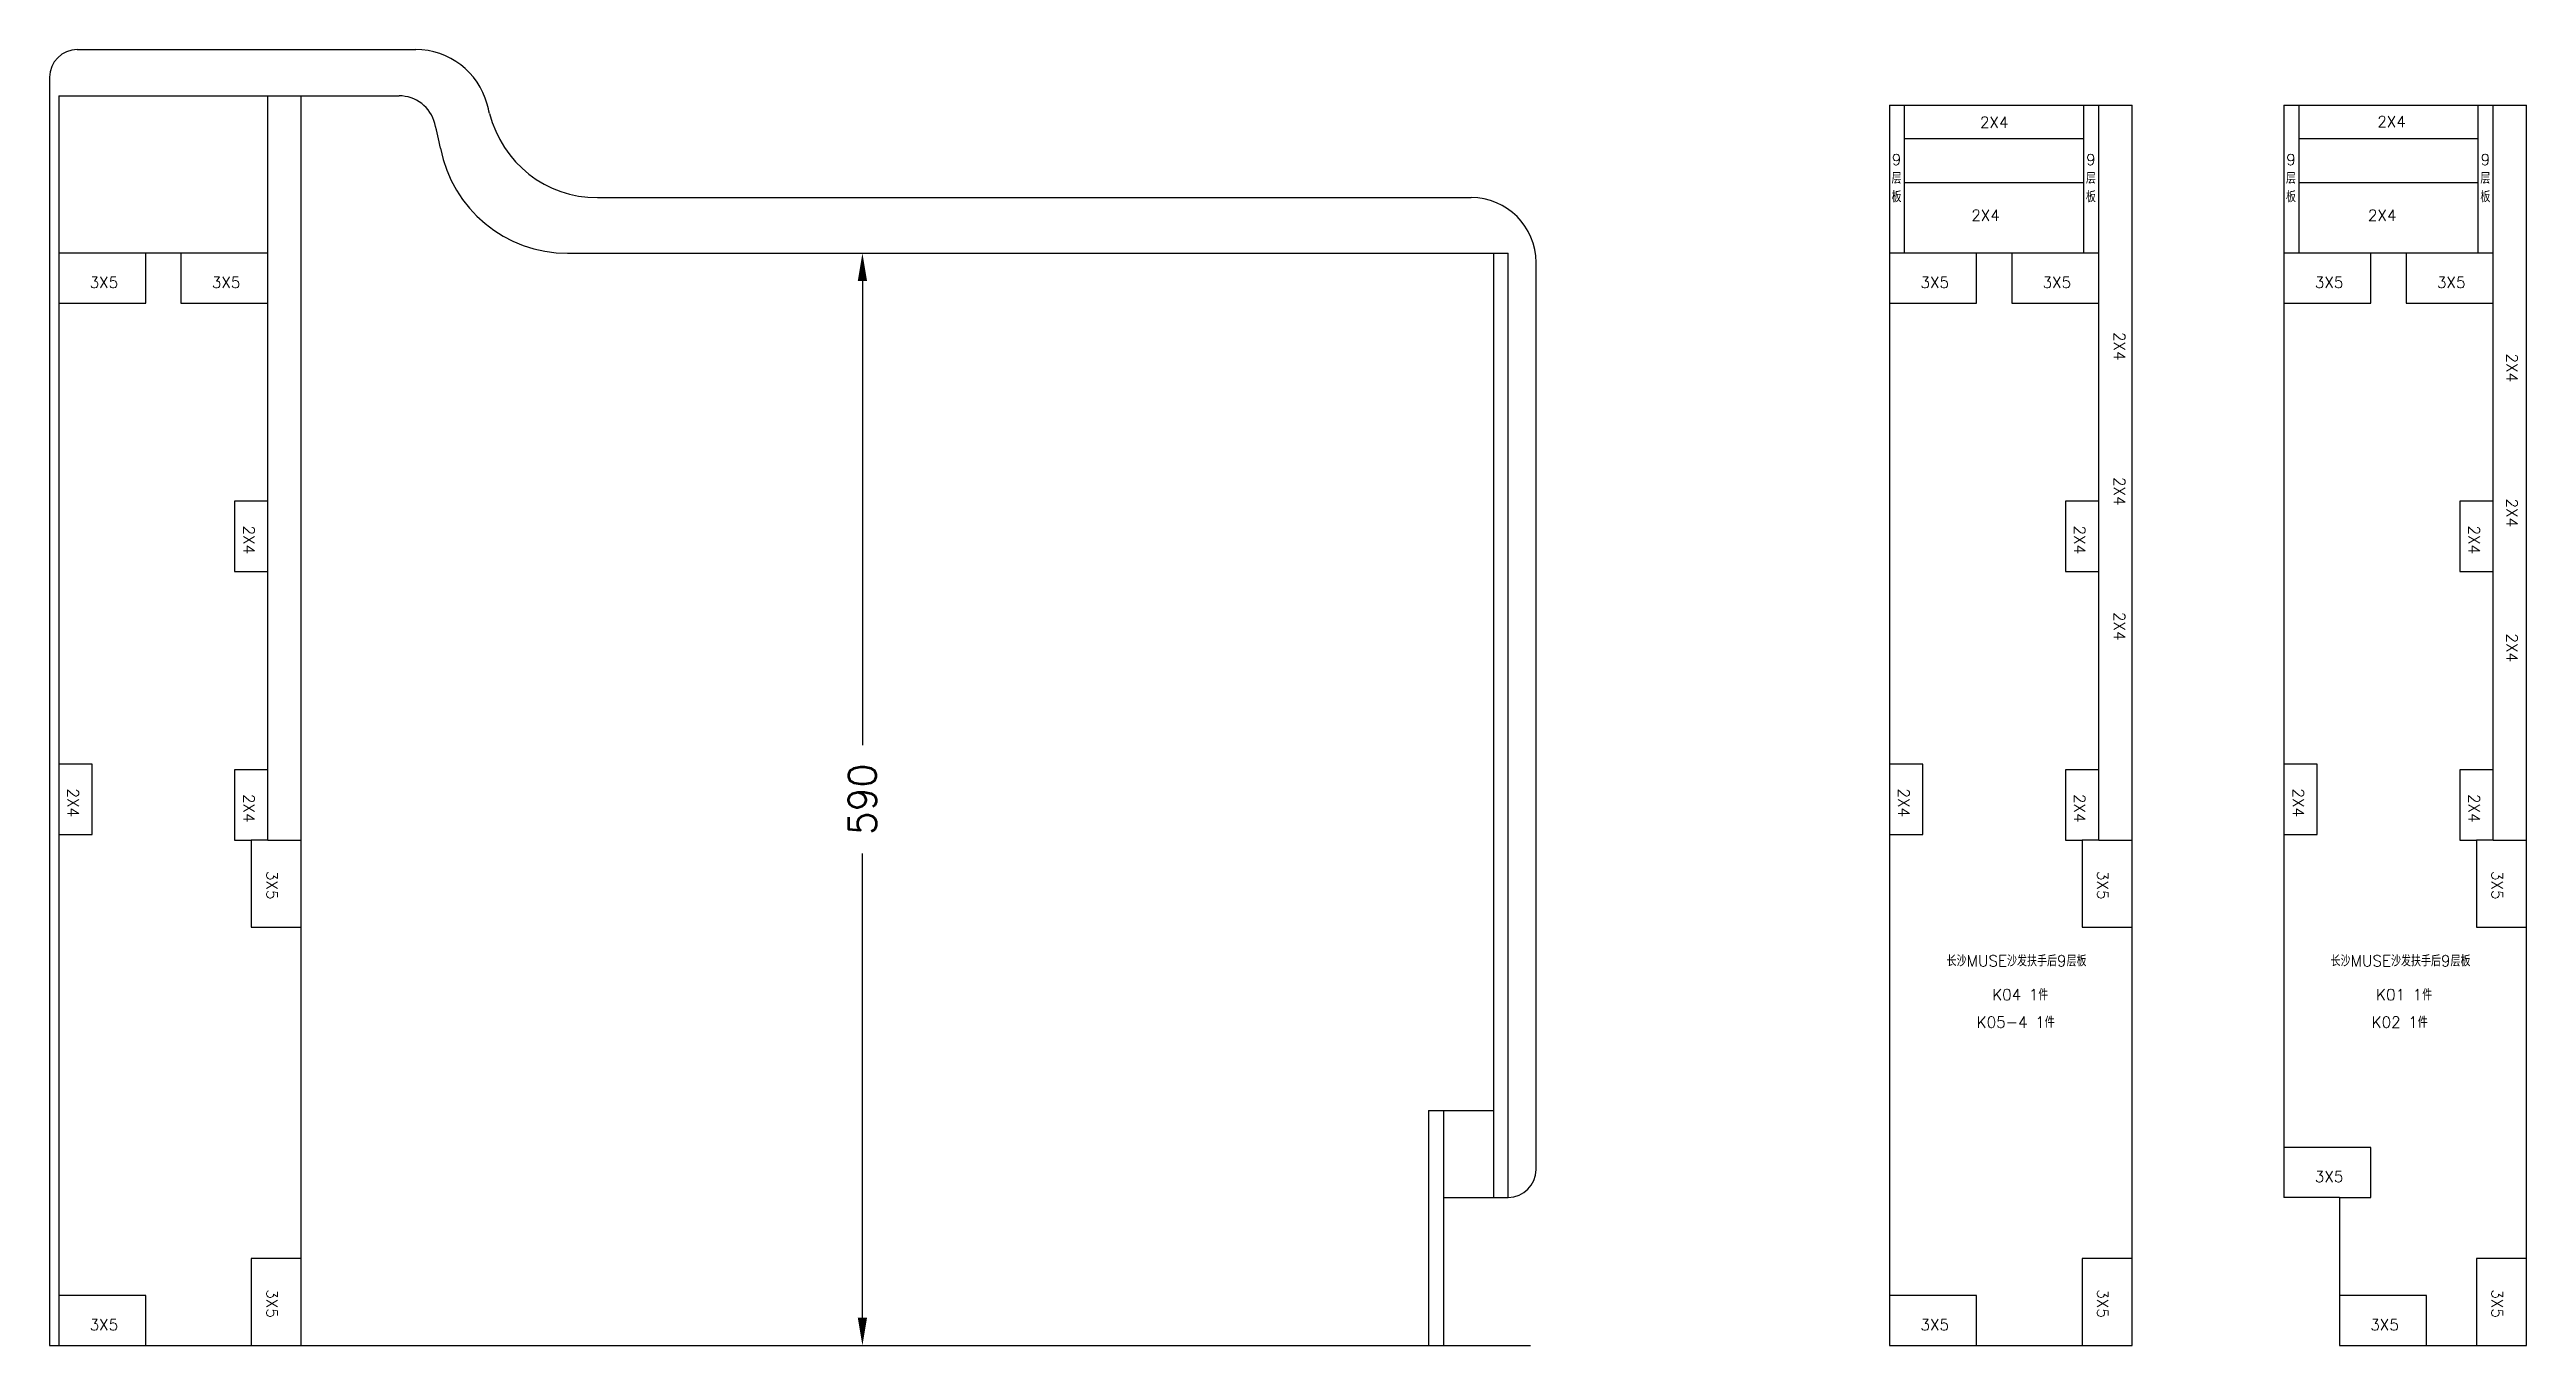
# Model space of a CAD drawing. Header units: millimetres. Extents: x 1211946 to 1266258, y -418433 to -400124.
# Drawn here: x 1246314 to 1247652, y -404479 to -403779 of the extents above; entities that cross this region are included whole.
import ezdxf

# ---------------------------------------------------------------- set-up
doc = ezdxf.new("R2010")
doc.units = ezdxf.units.MM
doc.header["$LTSCALE"] = 5
doc.header["$PDMODE"] = 35
doc.header["$PDSIZE"] = 3
doc.layers.add('缝头内线', color=1, linetype='Continuous')
doc.styles.add('SIMPLEX', font='simplex.shx', dxfattribs={"bigfont": 'gbcbig.shx'})
doc.dimstyles.new('25', dxfattribs={"dimtxt": 15, "dimasz": 15, "dimexe": 20, "dimexo": 10, "dimgap": 10, "dimtad": 0, "dimdec": 1, "dimzin": 12, "dimdsep": 46, "dimtxsty": 'SIMPLEX', "dimcen": 50, "dimclrd": 256, "dimclre": 256, "dimclrt": 3, "dimazin": 3, "dimtfac": 1, "dimtdec": 1, "dimtmove": 1, "dimatfit": 3, "dimfxl": 0, "dimlwd": -1, "dimlwe": -1, "dimarcsym": 0})

msp = doc.modelspace()

# ---------------------------------------------------------------- texts
at = {"color": 1, "char_height": 6, "attachment_point": 5, "style": 'SIMPLEX'}
for s, insert in [('2X4', (1247364.68, -403818.7)), ('2X4', (1247579.37, -403818.32)), ('9\\P层\\P板', (1247311.92, -403848.84)), ('9\\P层\\P板', (1247416.92, -403848.84)), ('9\\P层\\P板', (1247525, -403848.84)), ('9\\P层\\P板', (1247630, -403848.84)), ('2X4', (1247360.07, -403868.92)), ('2X4', (1247574.26, -403868.92)), ('3X5', (1246343.57, -403905.17)), ('3X5', (1246409.57, -403905.17)), ('3X5', (1247332.53, -403905.17)), ('3X5', (1247398.53, -403905.17)), ('3X5', (1247545.6, -403905.17)), ('3X5', (1247611.6, -403905.17)), ('长沙MUSE沙发扶手后9层板', (1247376.76, -404271.63)), ('长沙MUSE沙发扶手后9层板', (1247584.18, -404271.63)), ('K04 1件', (1247378.73, -404289.88)), ('K01 1件', (1247586.15, -404289.88)), ('K05-4 1件', (1247376.31, -404304.76)), ('K02 1件', (1247583.73, -404304.76)), ('3X5', (1247545.6, -404388.17)), ('3X5', (1246343.57, -404468.17)), ('3X5', (1247332.53, -404468.17)), ('3X5', (1247575.6, -404468.17))]:
    msp.add_mtext(s, dxfattribs=dict(at, insert=insert))
at = {"color": 1, "char_height": 6, "attachment_point": 5, "rotation": 270, "style": 'SIMPLEX'}
for s, insert in [('2X4', (1247432.4, -403939.66)), ('2X4', (1247644.45, -403951.25)), ('2X4', (1247432.4, -404017.99)), ('2X4', (1247644.45, -404029.58)), ('2X4', (1246421.93, -404044.19)), ('2X4', (1247410.89, -404044.19)), ('2X4', (1247623.97, -404044.19)), ('2X4', (1247432.4, -404090.87)), ('2X4', (1247644.45, -404102.46)), ('2X4', (1246326.93, -404186.19)), ('2X4', (1247315.89, -404186.19)), ('2X4', (1247528.97, -404186.19)), ('2X4', (1246421.93, -404189.19)), ('2X4', (1247410.89, -404189.19)), ('2X4', (1247623.97, -404189.19)), ('3X5', (1246434.37, -404230.76)), ('3X5', (1247423.33, -404230.76)), ('3X5', (1247636.41, -404230.76)), ('3X5', (1246434.37, -404456.76)), ('3X5', (1247423.33, -404456.76)), ('3X5', (1247636.41, -404456.76))]:
    msp.add_mtext(s, dxfattribs=dict(at, insert=insert))

# ---------------------------------------------------------------- blocks, each defined once
blk = doc.blocks.new('*D61')
at = {"transparency": 16777216}
for p, q in [((1246704.5, -403889.4), (1246773.3, -403889.4)), ((1246753.3, -403904.4), (1246753.3, -404155.1)), ((1246753.3, -404464.4), (1246753.3, -404213.7)), ((1246704.5, -404479.4), (1246773.3, -404479.4))]:
    blk.add_line(p, q, dxfattribs=at)
for points in [[(1246750.8, -403904.4), (1246755.8, -403904.4), (1246753.3, -403889.4)], [(1246750.8, -404464.4), (1246755.8, -404464.4), (1246753.3, -404479.4)]]:
    blk.add_solid(points, dxfattribs=at)
at = {"layer": 'Defpoints', "color": 0, "transparency": 16777216}
for p in [(1246694.5, -403889.4), (1246694.5, -404479.4), (1246753.3, -404479.4)]:
    blk.add_point(p, dxfattribs=at)
at = {"color": 3, "transparency": 16777216, "insert": (1246753.3, -404184.4), "char_height": 15, "attachment_point": 5, "rotation": 90, "style": 'SIMPLEX'}
blk.add_mtext('590', dxfattribs=at)

# ---------------------------------------------------------------- dimensions: what is measured, and where the dimension line sits
dim = msp.add_linear_dim(base=(1246753.3, -404479.37), p1=(1246694.47, -403889.37), p2=(1246694.47, -404479.37), angle=90, dimstyle='25')
dim.commit()
dim.dimension.update_dxf_attribs({"geometry": '*D61', "text_midpoint": (1246753.3, -404184.37)})

# ---------------------------------------------------------------- linework, layer by layer
for p, q in [((1246314.18, -403794.37), (1246314.18, -404479.37)), ((1246319.18, -403804.37), (1246502.96, -403804.37)), ((1246432.18, -404206.37), (1246432.18, -403804.37)), ((1246450.18, -404479.37), (1246450.18, -403804.37)), ((1247308.13, -403809.37), (1247439.13, -403809.37)), ((1247308.13, -403809.37), (1247308.13, -404479.37)), ((1247439.13, -404479.37), (1247439.13, -403809.37)), ((1247521.21, -403809.37), (1247652.21, -403809.37)), ((1247521.21, -403809.37), (1247521.21, -404399.37)), ((1247652.21, -404479.37), (1247652.21, -403809.37)), ((1246432.18, -403889.37), (1246319.18, -403889.37)), ((1246594.05, -403889.37), (1247102.18, -403889.37)), ((1246432.18, -404206.37), (1246450.18, -404206.37)), ((1247059.18, -404352.37), (1247094.18, -404352.37)), ((1247067.18, -404399.37), (1247102.18, -404399.37)), ((1247551.21, -404399.37), (1247521.21, -404399.37)), ((1247551.21, -404399.37), (1247551.21, -404479.37)), ((1246314.18, -404479.37), (1247114.18, -404479.37)), ((1247308.13, -404479.37), (1247439.13, -404479.37)), ((1247551.21, -404479.37), (1247652.21, -404479.37))]:
    msp.add_line(p, q)
at = {"color": 6}
for p, q in [((1246319.18, -403804.37), (1246319.18, -404479.37)), ((1247094.18, -403889.37), (1247094.18, -404399.37)), ((1247102.18, -404399.37), (1247102.18, -403889.37)), ((1247059.18, -404352.37), (1247059.18, -404479.37)), ((1247067.18, -404352.37), (1247067.18, -404479.37))]:
    msp.add_line(p, q, dxfattribs=at)
at = {"color": 1}
for p, q in [((1247316.13, -403827.37), (1247413.13, -403827.37)), ((1247529.21, -403827.37), (1247626.21, -403827.37))]:
    msp.add_line(p, q, dxfattribs=at)
at = {"ltscale": 2}
msp.add_arc((1246329.18, -403794.37), 15, 90, 180, dxfattribs=at)
for centre, radius, start, end in [((1246502.96, -403824.37), 20, 14.47573, 90), ((1246309.31, -403874.36), 220, 10.93145, 14.47573), ((1246594.05, -403819.37), 70, 190.93145, 270)]:
    msp.add_arc(centre, radius, start, end)
at = {"layer": '缝头内线', "color": 1, "ltscale": 2}
for p, q in [((1246329.18, -403779.37), (1246511.99, -403779.37)), ((1246610.11, -403859.37), (1247082.18, -403859.37)), ((1247117.18, -404384.37), (1247117.18, -403894.37))]:
    msp.add_line(p, q, dxfattribs=at)
at = {"layer": '缝头内线', "color": 1}
for p, q in [((1247316.13, -403809.37), (1247316.13, -403889.37)), ((1247413.13, -403889.37), (1247413.13, -403809.37)), ((1247421.13, -404206.37), (1247421.13, -403809.37)), ((1247529.21, -403809.37), (1247529.21, -403889.37)), ((1247626.21, -403889.37), (1247626.21, -403809.37)), ((1247634.21, -404206.37), (1247634.21, -403809.37)), ((1247413.13, -403851.37), (1247316.13, -403851.37)), ((1247626.21, -403851.37), (1247529.21, -403851.37)), ((1247421.13, -403889.37), (1247308.13, -403889.37)), ((1247634.21, -403889.37), (1247521.21, -403889.37)), ((1247421.13, -404206.37), (1247439.13, -404206.37)), ((1247634.21, -404206.37), (1247652.21, -404206.37)), ((1247551.21, -404399.37), (1247568.21, -404399.37))]:
    msp.add_line(p, q, dxfattribs=at)
for points in [[(1246319.18, -403916.37), (1246366.18, -403916.37), (1246366.18, -403889.37)], [(1246385.18, -403889.37), (1246385.18, -403916.37), (1246432.18, -403916.37)], [(1247308.13, -403916.37), (1247355.13, -403916.37), (1247355.13, -403889.37)], [(1247374.13, -403889.37), (1247374.13, -403916.37), (1247421.13, -403916.37)], [(1247521.21, -403916.37), (1247568.21, -403916.37), (1247568.21, -403889.37)], [(1247587.21, -403889.37), (1247587.21, -403916.37), (1247634.21, -403916.37)], [(1246432.18, -404023.37), (1246414.18, -404023.37), (1246414.18, -404061.37), (1246432.18, -404061.37)], [(1247421.13, -404023.37), (1247403.13, -404023.37), (1247403.13, -404061.37), (1247421.13, -404061.37)], [(1247634.21, -404023.37), (1247616.21, -404023.37), (1247616.21, -404061.37), (1247634.21, -404061.37)], [(1246319.18, -404203.37), (1246337.18, -404203.37), (1246337.18, -404165.37), (1246319.18, -404165.37)], [(1247308.13, -404203.37), (1247326.13, -404203.37), (1247326.13, -404165.37), (1247308.13, -404165.37)], [(1247521.21, -404203.37), (1247539.21, -404203.37), (1247539.21, -404165.37), (1247521.21, -404165.37)], [(1246432.18, -404168.37), (1246414.18, -404168.37), (1246414.18, -404206.37), (1246423.18, -404206.37)], [(1247421.13, -404168.37), (1247403.13, -404168.37), (1247403.13, -404206.37), (1247412.13, -404206.37)], [(1247634.21, -404168.37), (1247616.21, -404168.37), (1247616.21, -404206.37), (1247625.21, -404206.37)], [(1246432.18, -404206.37), (1246423.18, -404206.37), (1246423.18, -404253.37), (1246450.18, -404253.37)], [(1247421.13, -404206.37), (1247412.13, -404206.37), (1247412.13, -404253.37), (1247439.13, -404253.37)], [(1247634.21, -404206.37), (1247625.21, -404206.37), (1247625.21, -404253.37), (1247652.21, -404253.37)], [(1247568.21, -404399.37), (1247568.21, -404372.37), (1247521.21, -404372.37)], [(1246450.18, -404432.37), (1246423.18, -404432.37), (1246423.18, -404479.37)], [(1247439.13, -404432.37), (1247412.13, -404432.37), (1247412.13, -404479.37)], [(1247652.21, -404432.37), (1247625.21, -404432.37), (1247625.21, -404479.37)], [(1246366.18, -404479.37), (1246366.18, -404452.37), (1246319.18, -404452.37)], [(1247355.13, -404479.37), (1247355.13, -404452.37), (1247308.13, -404452.37)], [(1247598.21, -404479.37), (1247598.21, -404452.37), (1247551.21, -404452.37)]]:
    msp.add_lwpolyline(points, dxfattribs=at)
at = {"layer": '缝头内线', "color": 1, "ltscale": 2}
for centre, radius, start, end in [((1246511.99, -403819.37), 40, 15.18141, 90), ((1246309.31, -403874.36), 250, 13.99966, 15.18141), ((1246610.11, -403799.37), 60, 193.99966, 270), ((1247082.18, -403894.37), 35, 0, 90), ((1247102.18, -404384.37), 15, 270, 0)]:
    msp.add_arc(centre, radius, start, end, dxfattribs=at)

msp.set_redraw_order([(e.dxf.handle, doc.entitydb.next_handle()) for e in msp.query("TEXT MTEXT ATTDEF DIMENSION ARC_DIMENSION")])  # texts and dimensions are drawn at this point

doc.saveas('drawing.dxf')
